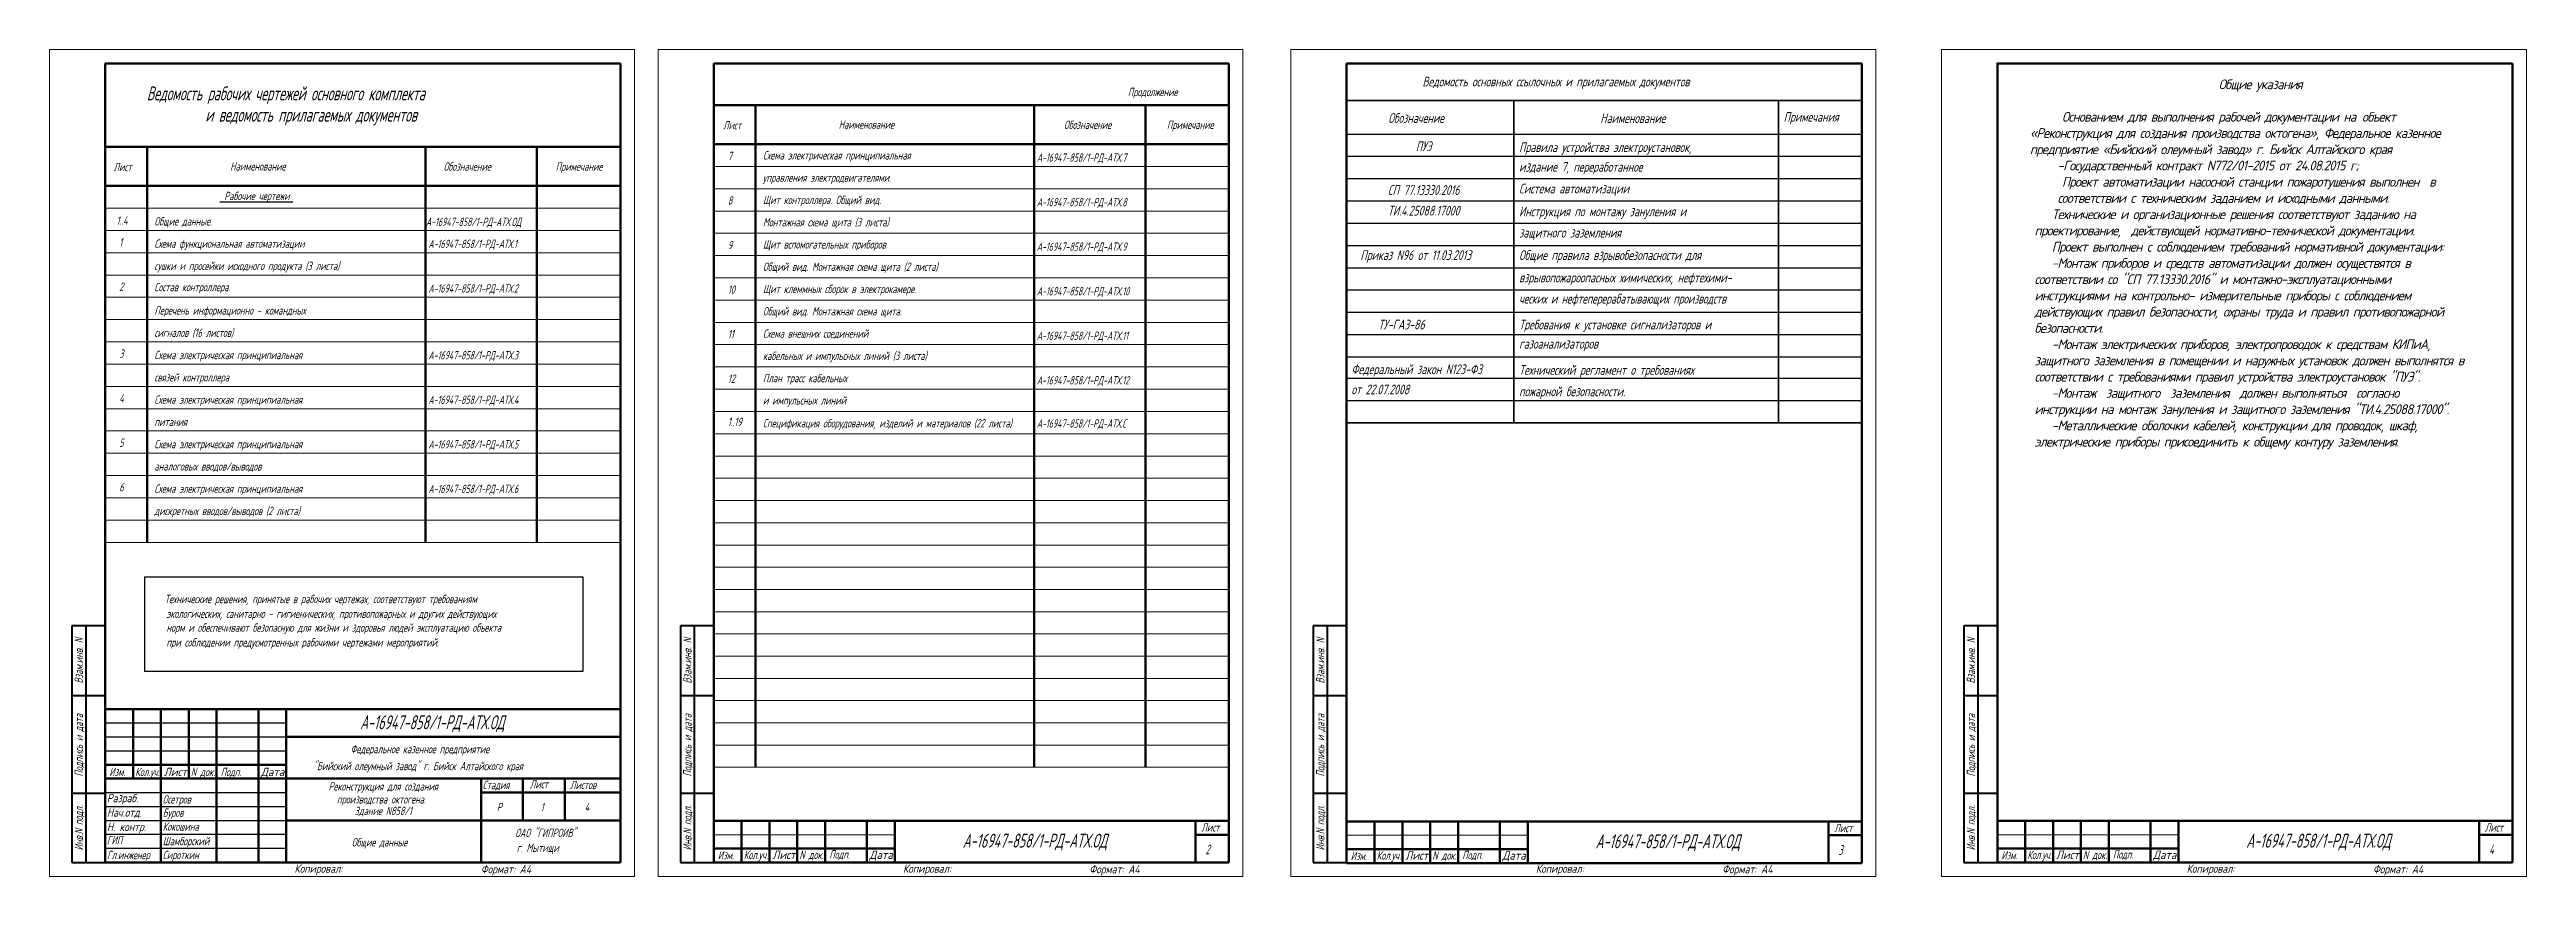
# Model space of a CAD drawing. Header units: millimetres. Extents: x -680 to 9204, y -4430 to 7779.
# Drawn here: x 3745 to 4635, y 7168 to 7465 of the extents above; entities that cross this region are included whole.
import ezdxf
from ezdxf.enums import TextEntityAlignment as Align

# ---------------------------------------------------------------- set-up
doc = ezdxf.new("R2010")
doc.units = ezdxf.units.MM
for name, color, linetype, lineweight in [('Обводка', 6, 'Continuous', 25), ('Текст_КИП', 2, 'Continuous', 25), ('Толст.рамка', 7, 'Continuous', 60), ('Тонк.рамка', 10, 'Continuous', 20)]:
    doc.layers.add(name, color=color, linetype=linetype, lineweight=lineweight)
doc.layers.add('ТЕКСТ', color=2, linetype='Continuous')
doc.styles.add('Simplex', font='simplex.shx', dxfattribs={"width": 0.7, "oblique": 15})

msp = doc.modelspace()

# ---------------------------------------------------------------- texts
at = {"lineweight": 30, "style": 'Simplex', "oblique": 15, "width": 0.7}
for s, p in [('Ведомость основных ссылочных и прилагаемых документов', (4238.2, 7451.346)), ('Обозначение', (4225.951, 7438.266)), ('Наименование', (4302.057, 7438.202)), ('Примечания', (4367.886, 7438.668))]:
    msp.add_text(s, height=3.5, dxfattribs=at).set_placement(p)
at = {"style": 'Simplex', "oblique": 15, "width": 0.7}
for s, p in [('ПУЭ', (4238.625, 7428.12)), ('СП 77.13330.2016', (4238.625, 7412.392)), ('ТИ.4.25088.17000', (4238.625, 7404.991))]:
    msp.add_text(s, height=3.5, dxfattribs=at).set_placement(p, align=Align.CENTER)
at = {"style": 'Simplex', "oblique": 15}
for s, width, p in [('Правила устройства электроустановок, ', 0.7, (4272.897, 7427.793)), ('издание 7, переработанное', 0.7, (4272.897, 7420.743)), ('Система автоматизации', 0.7, (4272.897, 7412.927)), ('Инструкция по монтажу зануления и', 0.7, (4272.897, 7404.723)), ('Приказ N96 от 11.03.2013', 0.7, (4215.909, 7389.025)), ('защитного заземления ', 0.7, (4272.897, 7397.079)), ('Общие правила взрывобезопасности для ', 0.7, (4272.897, 7389.031)), ('взрывопожароопасных химических, нефтехими-', 0.7, (4272.897, 7380.969)), ('ческих и нефтеперерабатывающих производств', 0.68, (4272.897, 7373.378)), ('ТУ-ГАЗ-86', 0.7, (4222.35, 7364.074)), ('Требования к установке сигнализаторов и', 0.7, (4272.897, 7364.074)), ('газоанализаторов', 0.7, (4272.897, 7357.18))]:
    msp.add_text(s, height=3.5, dxfattribs=dict(at, width=width)).set_placement(p)
at = {"color": 7, "style": 'Simplex', "oblique": 15, "width": 0.7}
for s, p in [('Федеральный закон N123-ФЗ', (4212.707, 7348.034)), ('Технический регламент о требованиях', (4272.897, 7347.786)), ('от 22.07.2008 ', (4212.707, 7340.772)), ('пожарной безопасности.', (4272.897, 7340.078))]:
    msp.add_text(s, height=3.5, dxfattribs=at).set_placement(p)
at = {"color": 2, "style": 'Simplex', "oblique": 15, "width": 0.7}
for s, p in [('Взам.инв. N', (3757.214, 7245.072)), ('Взам.инв. N', (3975.734, 7245.072)), ('Взам.инв. N', (4202.999, 7245.072)), ('Взам.инв. N', (4436.656, 7245.072)), ('Подпись и дата', (3757.214, 7214.716)), ('Подпись и дата', (3975.734, 7214.716)), ('Подпись и дата', (4202.999, 7214.716)), ('Подпись и дата', (4436.656, 7214.716)), ('Инв.N подл.', (3757.214, 7185.072)), ('Инв.N подл.', (3975.734, 7185.072)), ('Инв.N подл.', (4202.999, 7185.072)), ('Инв.N подл.', (4436.656, 7185.072))]:
    msp.add_text(s, height=3, rotation=90, dxfattribs=at).set_placement(p, align=Align.CENTER)
at = {"color": 1, "insert": (4453.844, 7453.874), "char_height": 3.5, "attachment_point": 1, "style": 'Simplex'}
msp.add_mtext_dynamic_manual_height_columns('\\pi66.132,l4.1416;{\\W0.9;\\T0.9;Общие указания\\P\\pi6.1978;\\P\\pi9.9313,l2.4792;^IОснованием для выполнения рабочей документации на\\W1;\\T1; \\W0.9;\\T0.9;объект «Реконструкция для создания производства октогена», Федеральное казенное предприятие «Бийский олеумный завод» г.\\~Бийск Алтайского края \\P-Государственный контракт N772/01-2015 от 24.08.2015 г; \\P\\pi0,l12.41;^IПроект автоматизации насосной станции пожаротушения выполнен  в соответствии с техническим заданием и исходными данными. \\P\\pi6.1978,l4.1416;Технические и организационные решения соответствуют заданию на проектирование,  действующей нормативно-технической документации.\\PПроект выполнен с соблюдением требований нормативной документации:\\P-Монтаж приборов и средств автоматизации должен осуществятся в соответствии со "СП 77.13330.2016" и монтажно-эксплуатационными инструкциями на контрольно- измерительные приборы с соблюдением действующих правил безопасности, охраны труда и правил противопожарной безопасности.\\P-Монтаж электрических приборов, электропроводок к средствам КИПиА, защитного заземления в помещении и наружных установок должен выполнятся в соответствии с требованиями правил устройства электроустановок "ПУЭ".  \\P-Монтаж  защитного  заземления  должен выполняться  согласно  инструкции на монтаж зануления и защитного заземления "ТИ.4.25088.17000".\\P-Металлические оболочки кабелей, конструкции для проводок, шкаф, электрические приборы присоединить к общему контуру заземления.}', width=171.41205, gutter_width=17.5, heights=[0], dxfattribs=at)
at = {"layer": 'ТЕКСТ', "lineweight": 35, "style": 'Simplex', "oblique": 15, "width": 0.6}
for s, height, p in [('Ведомость рабочих чертежей основного комплекта', 5, (3780.113, 7446.352)), ('Продолжение', 3, (4132.421, 7447.866)), ('и ведомость прилагаемых документов', 5, (3801.153, 7438.705)), ('Лист', 3, (3987.034, 7435.917)), ('Наименование', 3, (4028.572, 7436.151)), ('Обозначение', 3, (4109.474, 7436.09)), ('Примечание', 3, (4146.442, 7436.09)), ('Лист', 3, (3768.175, 7420.917)), ('Наименование', 3, (3810.052, 7421.151)), ('Обозначение', 3, (3886.711, 7421.09)), ('Примечание', 3, (3926.958, 7421.09))]:
    msp.add_text(s, height=height, rotation=0, dxfattribs=at).set_placement(p)
at = {"layer": 'ТЕКСТ', "style": 'Simplex', "oblique": 15}
for s, width, p in [('7', 0.6, (3988.747, 7424.895)), ('Схема электрическая принципиальная ', 0.6, (4001.379, 7425.11)), ('А-16947-858/1-РД-АТХ.7', 0.55, (4099.696, 7424.314)), ('управления электродвигателями.', 0.6, (4001.379, 7417.11)), ('%%U Рабочие чертежи ', 0.6, (3806.546, 7410.521)), ('8', 0.6, (3988.747, 7408.895)), ('Щит контроллера. Общий вид.', 0.6, (4001.379, 7409.11)), ('А-16947-858/1-РД-АТХ.8', 0.55, (4099.696, 7408.314)), ('1..4', 0.6, (3769.23, 7401.704)), ('Общие данные.', 0.6, (3782.859, 7401.401)), ('А-16947-858/1-РД-АТХ.ОД', 0.55, (3880.366, 7401.225)), ('Монтажная схема щита (3 листа)', 0.6, (4001.379, 7401.11)), ('1', 0.6, (3770.227, 7393.895)), ('Схема функциональная автоматизации', 0.6, (3782.859, 7393.401)), ('А-16947-858/1-РД-АТХ.1', 0.55, (3881.264, 7393.314)), ('9', 0.6, (3988.747, 7392.895)), ('Щит вспомогательных приборов.', 0.6, (4001.379, 7393.11)), ('А-16947-858/1-РД-АТХ.9', 0.55, (4099.696, 7392.314)), ('сушки и просейки исходного продукта (3 листа)', 0.6, (3782.859, 7385.401)), ('Общий вид. Монтажная схема щита (2 листа)', 0.6, (4001.379, 7385.11)), ('2', 0.6, (3770.227, 7377.895)), ('Состав контроллера.', 0.6, (3782.859, 7377.801)), ('А-16947-858/1-РД-АТХ.2', 0.55, (3881.264, 7377.314)), ('10', 0.6, (3988.747, 7376.895)), ('Щит клеммных сборок в электрокамере.', 0.6, (4001.379, 7377.11)), ('А-16947-858/1-РД-АТХ.10', 0.55, (4099.696, 7376.314)), ('сигналов (16 листов) ', 0.6, (3782.859, 7361.401)), ('Перечень информационно - командных ', 0.6, (3782.859, 7369.401)), ('Общий вид. Монтажная схема щита.', 0.6, (4001.379, 7369.11)), ('3', 0.6, (3770.227, 7353.895)), ('Схема электрическая принципиальная ', 0.6, (3782.859, 7353.401)), ('А-16947-858/1-РД-АТХ.3', 0.55, (3881.264, 7353.314)), ('11', 0.6, (3988.747, 7360.895)), ('кабельных и импульсных линий (3 листа)', 0.6, (4001.379, 7353.11)), ('Схема внешних соединений', 0.6, (4001.379, 7361.11)), ('А-16947-858/1-РД-АТХ.11', 0.55, (4099.696, 7360.314)), ('связей контроллера', 0.6, (3782.859, 7345.401)), ('12', 0.6, (3988.747, 7344.895)), ('План трасс кабельных', 0.6, (4001.379, 7345.11)), ('А-16947-858/1-РД-АТХ.12', 0.55, (4099.696, 7344.314)), ('4', 0.6, (3770.227, 7337.895)), ('Схема электрическая принципиальная ', 0.6, (3782.859, 7337.401)), ('А-16947-858/1-РД-АТХ.4', 0.55, (3881.264, 7337.314)), ('и импульсных линий', 0.6, (4001.379, 7337.11)), ('питания', 0.6, (3782.859, 7329.401)), ('1..19', 0.6, (3988.747, 7329.395)), ('Спецификация оборудования, изделий и материалов (22 листа)', 0.6, (4001.379, 7328.901)), ('А-16947-858/1-РД-АТХ.С', 0.55, (4099.696, 7328.813)), ('5', 0.6, (3770.227, 7321.895)), ('Схема электрическая принципиальная ', 0.6, (3782.859, 7321.401)), ('А-16947-858/1-РД-АТХ.5', 0.55, (3881.264, 7321.314)), ('аналоговых вводов/выводов', 0.6, (3782.859, 7313.401)), ('6', 0.6, (3770.227, 7305.895)), ('Схема электрическая принципиальная ', 0.6, (3782.859, 7305.401)), ('А-16947-858/1-РД-АТХ.6', 0.55, (3881.264, 7305.314)), ('дискретных вводов/выводов (2 листа)', 0.6, (3782.859, 7297.401))]:
    msp.add_text(s, height=3, rotation=0, dxfattribs=dict(at, width=width)).set_placement(p)
at = {"layer": 'ТЕКСТ', "style": 'Simplex', "oblique": 15, "width": 0.6}
for s, p in [('Технические решения, принятые в рабочих чертежах, соответствуют требованиям', (3786.566, 7265.77)), ('экологических, санитарно - гигиенических, противопожарных и других действующих', (3787.171, 7260.467)), ('норм и обеспечивают безопасную для жизни и здоровья людей эксплуатацию объекта', (3787.171, 7255.486)), ('при соблюдении предусмотренных рабочими чертежами мероприятий.', (3787.171, 7250.183))]:
    msp.add_text(s, height=3, dxfattribs=at).set_placement(p)
at = {"layer": 'ТЕКСТ', "color": 3, "style": 'Simplex', "oblique": 15, "width": 0.6}
for s, height, p in [('Лист', 3, (4158.802, 7183.735)), ('Лист', 3, (4619.715, 7183.724)), ('2', 3.5, (4160.306, 7175.592)), ('Лист', 3, (4386.076, 7183.509)), ('3', 3.5, (4387.581, 7175.367)), ('4', 3.5, (4621.219, 7175.582))]:
    msp.add_text(s, height=height, dxfattribs=at).set_placement(p)
at = {"layer": 'ТЕКСТ', "char_height": 3, "width": 19, "attachment_point": 4, "style": 'Simplex'}
for s, insert in [('{\\W0.8;Разраб.}', (3765.792, 7195.356)), ('{\\W0.8;Нач.отд.}', (3765.792, 7190.356)), ('{\\W0.8;Н. контр.}', (3765.792, 7185.025)), ('ГИП', (3765.792, 7180.663))]:
    msp.add_mtext(s, dxfattribs=dict(at, insert=insert))
at = {"layer": 'Текст_КИП', "style": 'Simplex', "oblique": 15, "width": 0.6}
for s, height, p in [('А-16947-858/1-РД-АТХ.ОД', 5, (3856.7, 7220.484)), ('Федеральное казенное предприятие', 3, (3853.252, 7211.859)), ('Изм.', 3, (3766.635, 7203.663)), ('Подп.', 3, (3806.689, 7203.663)), ('"Бийский олеумный завод" г. Бийск Алтайского края ', 3, (3839.968, 7205.782)), ('Осетров', 3, (3785.831, 7193.802)), ('Стадия', 3, (3900.73, 7198.964)), ('Лист', 3, (3917.67, 7199.28)), ('Листов', 3, (3932.076, 7198.964)), ('Буров', 3, (3785.831, 7189.04)), ('Кокошина', 3, (3785.831, 7184.04)), ('Р', 3, (3905.837, 7191.052)), ('1', 3, (3921.545, 7191.052)), ('4', 3, (3937.38, 7191.052)), ('Шамборский', 3, (3785.831, 7178.824)), ('ОАО "ГИПРОИВ"', 3, (3912.45, 7181.774)), ('г. Мытищи', 3, (3913.008, 7176.416)), ('А-16947-858/1-РД-АТХ.ОД', 5, (4073.109, 7177.969)), ('А-16947-858/1-РД-АТХ.ОД', 5, (4300.383, 7177.744)), ('А-16947-858/1-РД-АТХ.ОД', 5, (4534.022, 7177.959)), ('Гл.инженер', 3, (3765.831, 7173.824)), ('Сироткин', 3, (3785.831, 7173.824)), ('Изм.', 3, (3985.155, 7173.731)), ('Подп.', 3, (4025.209, 7174.048)), ('Изм.', 3, (4212.429, 7173.506)), ('Подп.', 3, (4252.484, 7173.823)), ('Изм.', 3, (4446.068, 7173.721)), ('Подп.', 3, (4486.122, 7174.038))]:
    msp.add_text(s, height=height, dxfattribs=at).set_placement(p)
at = {"layer": 'Текст_КИП', "style": 'Simplex', "oblique": 15}
for s, width, p, p2 in [('Кол.уч.', 0.603486, (3775.976, 7203.663), (3784.683, 7203.663)), ('Лист', 0.686041, (3786.266, 7203.663), (3794.499, 7203.663)), ('N док.', 0.628372, (3795.924, 7203.663), (3804.631, 7203.663)), ('Дата', 0.652619, (3821.096, 7203.663), (3829.487, 7203.663)), ('Кол.уч.', 0.603486, (3994.496, 7173.89), (4003.203, 7173.89)), ('Лист', 0.686041, (4004.786, 7173.89), (4013.019, 7173.89)), ('N док.', 0.628372, (4014.444, 7173.89), (4023.151, 7173.89)), ('Дата', 0.652619, (4039.616, 7173.89), (4048.007, 7173.89)), ('Кол.уч.', 0.603486, (4221.77, 7173.664), (4230.477, 7173.664)), ('Лист', 0.686041, (4232.061, 7173.664), (4240.293, 7173.664)), ('N док.', 0.628372, (4241.718, 7173.664), (4250.425, 7173.664)), ('Дата', 0.652619, (4266.89, 7173.664), (4275.281, 7173.664)), ('Кол.уч.', 0.603486, (4455.408, 7173.879), (4464.116, 7173.879)), ('Лист', 0.686041, (4465.699, 7173.879), (4473.931, 7173.879)), ('N док.', 0.628372, (4475.356, 7173.879), (4484.064, 7173.879)), ('Дата', 0.652619, (4500.529, 7173.879), (4508.92, 7173.879))]:
    msp.add_text(s, height=3, dxfattribs=dict(at, width=width)).set_placement(p, p2, align=Align.FIT)
at = {"layer": 'Текст_КИП', "style": 'Simplex', "oblique": 15, "width": 0.6}
for s, p in [('Реконструкция для создания', (3865.007, 7198.472)), ('производства октогена. ', (3865.007, 7193.818)), ('Здание N858/1', (3865.007, 7189.658)), ('Общие данные', (3863.697, 7178.392))]:
    msp.add_text(s, height=3, dxfattribs=at).set_placement(p, align=Align.CENTER)
at = {"layer": 'Текст_КИП', "color": 3, "style": 'Simplex', "oblique": 15, "width": 0.8}
for s, p in [('Копировал:', (3833.132, 7168.935)), ('Формат: А4', (3900.061, 7168.734)), ('Копировал:', (4051.652, 7168.935)), ('Формат: А4', (4118.581, 7168.734)), ('Копировал:', (4278.917, 7168.935)), ('Формат: А4', (4345.846, 7168.734)), ('Копировал:', (4512.574, 7168.935)), ('Формат: А4', (4579.503, 7168.734))]:
    msp.add_text(s, height=3, dxfattribs=at).set_placement(p)

# ---------------------------------------------------------------- linework, layer by layer
at = {"lineweight": 35}
for p, q in [((4210.986, 7446.259), (4395.986, 7446.259)), ((4270.986, 7446.259), (4270.986, 7330.568)), ((4366.064, 7446.259), (4366.064, 7330.568)), ((4210.986, 7330.568), (4395.986, 7330.568))]:
    msp.add_line(p, q, dxfattribs=at)
for p, q in [((4210.986, 7434.259), (4395.986, 7434.259)), ((4210.986, 7434.259), (4395.986, 7434.259)), ((4210.986, 7426.259), (4395.986, 7426.259)), ((4210.986, 7418.259), (4395.986, 7418.259)), ((4210.986, 7410.259), (4395.986, 7410.259)), ((4210.986, 7402.259), (4395.986, 7402.259)), ((4210.986, 7394.259), (4395.986, 7394.259)), ((4210.986, 7386.259), (4395.986, 7386.259)), ((4210.986, 7378.259), (4395.986, 7378.259)), ((4210.986, 7370.259), (4395.986, 7370.259)), ((4210.986, 7362.259), (4395.986, 7362.259)), ((4210.986, 7354.259), (4395.986, 7354.259)), ((4210.986, 7346.568), (4395.986, 7346.568)), ((4210.986, 7338.568), (4395.986, 7338.568)), ((4210.986, 7330.568), (4395.986, 7330.568)), ((4210.986, 7330.568), (4395.986, 7330.568))]:
    msp.add_line(p, q)
at = {"color": 7, "lineweight": 40}
for p, q in [((3753.214, 7257.572), (3753.214, 7172.572)), ((3765.214, 7257.572), (3753.214, 7257.572)), ((3758.214, 7257.572), (3758.214, 7172.572)), ((3971.734, 7257.572), (3971.734, 7172.572)), ((3983.734, 7257.572), (3971.734, 7257.572)), ((3976.734, 7257.572), (3976.734, 7172.572)), ((4198.999, 7257.572), (4198.999, 7172.572)), ((4210.999, 7257.572), (4198.999, 7257.572)), ((4203.999, 7257.572), (4203.999, 7172.572)), ((4432.656, 7257.572), (4432.656, 7172.572)), ((4444.656, 7257.572), (4432.656, 7257.572)), ((4437.656, 7257.572), (4437.656, 7172.572)), ((3753.214, 7232.572), (3765.214, 7232.572)), ((3971.734, 7232.572), (3983.734, 7232.572)), ((4198.999, 7232.572), (4210.999, 7232.572)), ((4432.656, 7232.572), (4444.656, 7232.572)), ((3753.214, 7197.572), (3765.214, 7197.572)), ((3971.734, 7197.572), (3983.734, 7197.572)), ((4198.999, 7197.572), (4210.999, 7197.572)), ((4432.656, 7197.572), (4444.656, 7197.572)), ((3753.214, 7172.572), (3765.214, 7172.572)), ((3971.734, 7172.572), (3983.734, 7172.572)), ((4198.999, 7172.572), (4210.999, 7172.572)), ((4432.656, 7172.572), (4444.656, 7172.572))]:
    msp.add_line(p, q, dxfattribs=at)
at = {"lineweight": 60}
msp.add_line((3765.201, 7172.572), (3765.201, 7227.613), dxfattribs=at)
at = {"layer": 'Обводка', "color": 155, "lineweight": 20}
for p, q in [((3983.721, 7422.613), (4168.721, 7422.613)), ((3983.721, 7414.613), (4168.721, 7414.613)), ((3765.201, 7407.613), (3950.201, 7407.613)), ((3983.721, 7406.613), (4168.721, 7406.613)), ((3765.201, 7399.613), (3950.201, 7399.613)), ((3765.201, 7391.613), (3950.201, 7391.613)), ((3983.721, 7398.613), (4168.721, 7398.613)), ((3765.201, 7383.613), (3950.201, 7383.613)), ((3983.721, 7390.613), (4168.721, 7390.613)), ((3983.721, 7382.613), (4168.721, 7382.613)), ((3765.201, 7375.613), (3950.201, 7375.613)), ((3983.721, 7374.613), (4168.721, 7374.613)), ((3765.201, 7367.613), (3950.201, 7367.613)), ((3983.721, 7366.613), (4168.721, 7366.613)), ((3765.201, 7359.613), (3950.201, 7359.613)), ((3983.721, 7358.613), (4168.721, 7358.613)), ((3765.201, 7351.613), (3950.201, 7351.613)), ((3983.721, 7350.613), (4168.721, 7350.613)), ((3765.201, 7343.613), (3950.201, 7343.613)), ((3983.721, 7342.613), (4168.721, 7342.613)), ((3765.201, 7335.613), (3950.201, 7335.613)), ((3983.721, 7334.613), (4168.721, 7334.613)), ((3765.201, 7327.613), (3950.201, 7327.613)), ((3983.721, 7326.613), (4168.721, 7326.613)), ((3765.201, 7319.613), (3950.201, 7319.613)), ((3765.201, 7311.613), (3950.201, 7311.613)), ((3983.721, 7318.613), (4168.721, 7318.613)), ((3765.201, 7303.613), (3950.201, 7303.613)), ((3983.721, 7310.613), (4168.721, 7310.613)), ((3983.721, 7302.613), (4168.721, 7302.613)), ((3765.201, 7295.613), (3950.201, 7295.613)), ((3983.721, 7294.633), (4168.721, 7294.633)), ((3765.201, 7287.613), (3950.201, 7287.613)), ((3983.721, 7286.653), (4168.721, 7286.653)), ((3983.721, 7278.674), (4168.721, 7278.674)), ((3983.721, 7270.694), (4168.721, 7270.694)), ((3983.721, 7262.714), (4168.721, 7262.714)), ((3983.721, 7254.714), (4168.721, 7254.714)), ((3983.721, 7246.735), (4168.721, 7246.735)), ((3983.721, 7238.755), (4168.721, 7238.755)), ((3983.721, 7230.776), (4168.721, 7230.776)), ((3983.721, 7222.796), (4168.721, 7222.796)), ((3983.721, 7214.816), (4168.721, 7214.816)), ((3983.721, 7206.837), (4168.721, 7206.837)), ((3983.721, 7182.619), (4048.721, 7182.619)), ((4210.995, 7182.393), (4275.995, 7182.393)), ((4444.633, 7182.608), (4509.633, 7182.608))]:
    msp.add_line(p, q, dxfattribs=at)
at = {"layer": 'Обводка'}
for p, q in [((3779.27, 7275.268), (3936.72, 7275.268)), ((3779.27, 7275.268), (3779.27, 7241.232)), ((3936.72, 7275.268), (3936.72, 7241.232)), ((3936.72, 7241.232), (3779.27, 7241.232))]:
    msp.add_line(p, q, dxfattribs=at)
at = {"layer": 'Обводка', "color": 155}
for p, q in [((3765.201, 7222.757), (3830.201, 7222.757)), ((3765.201, 7217.757), (3830.201, 7217.757)), ((3765.201, 7212.757), (3830.201, 7212.757)), ((3765.201, 7197.757), (3830.201, 7197.757)), ((3765.201, 7192.757), (3830.201, 7192.757)), ((3765.201, 7187.757), (3830.201, 7187.757)), ((3765.201, 7182.757), (3830.201, 7182.757)), ((3765.201, 7177.757), (3830.201, 7177.757))]:
    msp.add_line(p, q, dxfattribs=at)
at = {"layer": 'Толст.рамка'}
for p, q in [((3765.201, 7459.613), (3950.201, 7459.613)), ((3765.201, 7459.613), (3765.201, 7172.572)), ((3950.201, 7459.613), (3950.201, 7172.613)), ((3983.721, 7459.613), (4168.721, 7459.613)), ((3983.721, 7172.613), (3983.721, 7459.613)), ((4168.721, 7459.613), (4168.721, 7172.613)), ((4210.986, 7172.407), (4210.986, 7459.613)), ((4210.986, 7459.612), (4395.986, 7459.613)), ((4395.986, 7459.613), (4395.986, 7172.393)), ((3983.721, 7444.613), (4168.721, 7444.613)), ((3998.721, 7444.613), (3998.721, 7206.837)), ((4098.721, 7444.613), (4098.721, 7206.837)), ((4138.721, 7444.613), (4138.721, 7206.837)), ((3765.201, 7429.613), (3950.201, 7429.613)), ((3780.201, 7429.613), (3780.201, 7287.613)), ((3880.201, 7429.613), (3880.201, 7287.613)), ((3920.201, 7429.613), (3920.201, 7287.613)), ((3983.721, 7430.613), (4168.721, 7430.613)), ((3765.201, 7415.613), (3950.201, 7415.613)), ((4168.721, 7187.619), (3983.721, 7187.619)), ((3983.721, 7187.619), (4168.721, 7187.619)), ((3993.721, 7172.619), (3993.721, 7187.619)), ((4003.721, 7172.619), (4003.721, 7187.619)), ((4013.721, 7172.619), (4013.721, 7187.619)), ((4023.721, 7172.619), (4023.721, 7187.619)), ((4038.721, 7172.619), (4038.721, 7187.619)), ((4048.721, 7172.619), (4048.721, 7187.619)), ((4156.721, 7172.619), (4156.721, 7187.619)), ((4395.995, 7187.393), (4210.995, 7187.393)), ((4210.995, 7187.393), (4395.995, 7187.393)), ((4220.995, 7172.393), (4220.995, 7187.393)), ((4230.995, 7172.393), (4230.995, 7187.393)), ((4240.995, 7172.393), (4240.995, 7187.393)), ((4250.995, 7172.393), (4250.995, 7187.393)), ((4265.995, 7172.393), (4265.995, 7187.393)), ((4275.995, 7172.393), (4275.995, 7187.393)), ((4383.995, 7172.393), (4383.995, 7187.393)), ((4629.633, 7187.608), (4444.633, 7187.608)), ((4444.633, 7187.608), (4629.633, 7187.608)), ((4454.633, 7172.608), (4454.633, 7187.608)), ((4464.633, 7172.608), (4464.633, 7187.608)), ((4474.633, 7172.608), (4474.633, 7187.608)), ((4484.633, 7172.608), (4484.633, 7187.608)), ((4499.633, 7172.608), (4499.633, 7187.608)), ((4509.633, 7172.608), (4509.633, 7187.608)), ((4617.633, 7172.608), (4617.633, 7187.608)), ((4156.721, 7182.619), (4168.721, 7182.619)), ((4383.995, 7182.393), (4395.995, 7182.393)), ((4617.633, 7182.608), (4629.633, 7182.608)), ((3765.214, 7172.572), (3950.201, 7172.613)), ((3983.721, 7177.619), (4048.721, 7177.619)), ((3983.721, 7172.619), (4168.721, 7172.619)), ((4210.995, 7177.393), (4275.995, 7177.393)), ((4444.633, 7177.608), (4509.633, 7177.608))]:
    msp.add_line(p, q, dxfattribs=at)
at = {"layer": 'Толст.рамка', "color": 7}
for p, q in [((4444.643, 7172.614), (4444.642, 7459.782)), ((4444.642, 7459.567), (4629.642, 7459.568)), ((4629.642, 7459.567), (4629.633, 7172.608)), ((4395.995, 7172.393), (4210.986, 7172.407)), ((4629.642, 7172.608), (4444.643, 7172.614))]:
    msp.add_line(p, q, dxfattribs=at)
at = {"layer": 'Толст.рамка', "lineweight": 60}
for p, q in [((3765.201, 7227.757), (3950.201, 7227.757)), ((3765.201, 7172.572), (3765.201, 7227.757)), ((3775.201, 7202.757), (3775.201, 7227.757)), ((3785.201, 7172.757), (3785.201, 7227.757)), ((3795.201, 7202.757), (3795.201, 7227.757)), ((3805.201, 7172.757), (3805.201, 7227.757)), ((3820.201, 7172.757), (3820.201, 7227.757)), ((3830.201, 7172.757), (3830.201, 7227.757)), ((3830.201, 7217.757), (3950.201, 7217.757)), ((3765.201, 7207.757), (3830.201, 7207.757)), ((3765.201, 7202.757), (3830.201, 7202.757)), ((3830.201, 7202.757), (3950.201, 7202.757)), ((3900.201, 7202.757), (3900.201, 7172.757)), ((3900.201, 7197.757), (3950.201, 7197.757)), ((3915.201, 7187.757), (3915.201, 7202.757)), ((3930.201, 7187.757), (3930.201, 7202.757)), ((3830.201, 7187.757), (3950.201, 7187.757))]:
    msp.add_line(p, q, dxfattribs=at)
at = {"layer": 'Тонк.рамка'}
for p, q in [((3745.201, 7167.613), (3745.201, 7464.613)), ((3745.201, 7464.613), (3955.201, 7464.613)), ((3955.201, 7167.613), (3955.201, 7464.613)), ((3963.721, 7464.613), (4173.721, 7464.613)), ((3963.721, 7464.613), (3963.721, 7167.613)), ((4173.721, 7464.613), (4173.721, 7167.613)), ((4190.986, 7464.613), (4190.986, 7167.613)), ((4400.986, 7464.613), (4190.986, 7464.613)), ((4400.986, 7167.613), (4400.986, 7464.613)), ((4424.642, 7464.613), (4424.642, 7167.613)), ((4424.642, 7464.613), (4634.642, 7464.613)), ((4634.642, 7167.613), (4634.642, 7464.613)), ((3955.201, 7167.613), (3745.201, 7167.613)), ((3963.721, 7167.613), (4173.721, 7167.613)), ((4190.986, 7167.613), (4400.986, 7167.613)), ((4634.642, 7167.613), (4424.642, 7167.613)), ((4424.642, 7167.613), (4634.642, 7167.613))]:
    msp.add_line(p, q, dxfattribs=at)

msp.set_redraw_order([(e.dxf.handle, doc.entitydb.next_handle()) for e in msp.query("TEXT MTEXT ATTDEF DIMENSION ARC_DIMENSION")])  # texts and dimensions are drawn at this point

doc.saveas('drawing.dxf')
